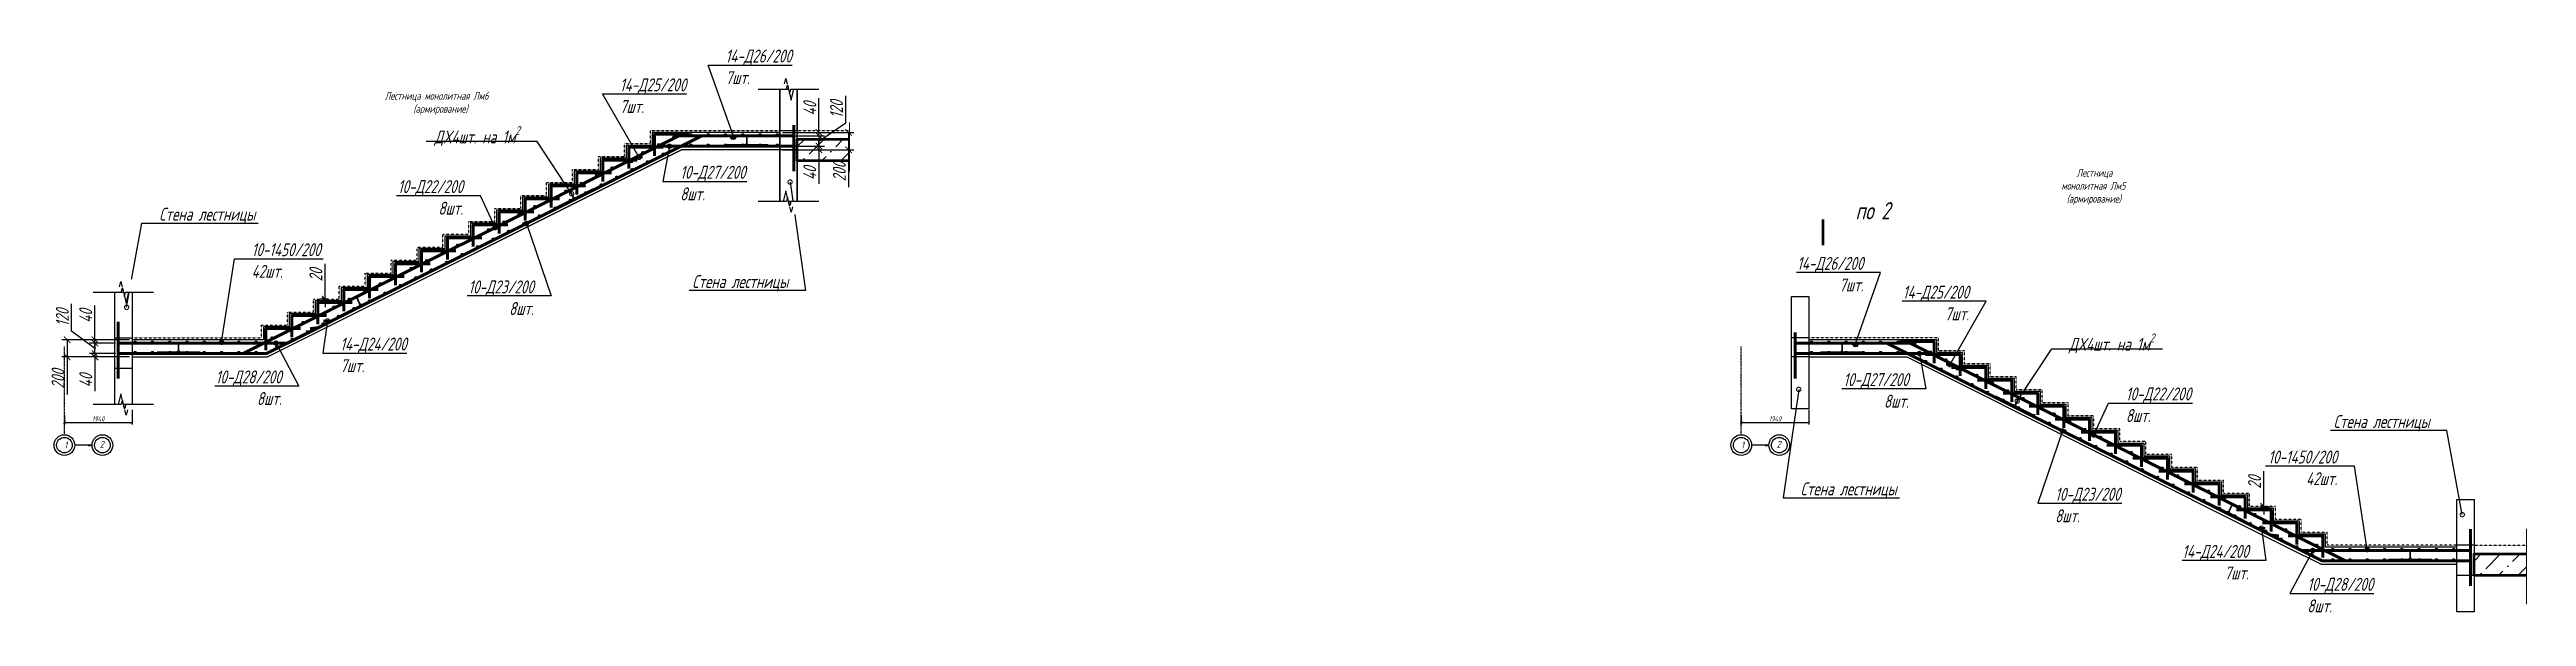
# Model space of a CAD drawing. Header units: millimetres. Extents: x 645 to 249636, y -127504 to 76561.
# Drawn here: x 170127 to 198801, y -30484 to -23922 of the extents above; entities that cross this region are included whole.
import ezdxf
from ezdxf import colors
from ezdxf.entities.mleader import LeaderData, LeaderLine
from ezdxf.enums import TextEntityAlignment as Align
from ezdxf.math import Vec2, Vec3

# ---------------------------------------------------------------- set-up
doc = ezdxf.new("R2010")
doc.units = ezdxf.units.MM
doc.linetypes.add('JIS_02_1.0', pattern=[2, 1, -1])
doc.linetypes.add('Штрихпунктирная', pattern=[11, 6, -2, 1, -2])
doc.layers.get('Defpoints').update_dxf_attribs({"color": 8})
for name, color, linetype, lineweight in [('монолит', 5, 'Continuous', 50), ('Обозначение', 94, 'Continuous', 25), ('Обозначения', 82, 'Continuous', 25), ('Обозначения @ 20', 82, 'Continuous', 25), ('Обозначения @ 50', 82, 'Continuous', 25), ('Основная', 7, 'Continuous', 60), ('размер', 202, 'Continuous', 15)]:
    doc.layers.add(name, color=color, linetype=linetype, lineweight=lineweight)
doc.layers.add('пол', color=7, linetype='JIS_02_1.0')
doc.styles.get("Standard").update_dxf_attribs({"font": 'simplex.shx', "width": 0.7, "oblique": 15, "height": 3})
doc.dimstyles.new('Default', dxfattribs={"dimtxt": 3, "dimasz": 1.5, "dimexe": 1.25, "dimexo": 0.625, "dimtad": 1, "dimdec": 0, "dimtxsty": 'Standard', "dimblk": 'ARCHTICK', "dimcen": 2.5, "dimadec": 0, "dimazin": 0, "dimtfac": 1, "dimtdec": 0, "dimtmove": 0, "dimatfit": 3, "dimfxl": 1, "dimarcsym": 0})

msp = doc.modelspace()

# ---------------------------------------------------------------- texts
at = {"layer": 'Обозначение', "oblique": 15, "width": 0.7}
msp.add_text('по 2', height=200, dxfattribs=at).set_placement((191431.188, -25887.987), align=Align.RIGHT)
at = {"layer": 'Обозначение', "attachment_point": 1}
for s, width, insert, char_height in [('\\pi382.14;Лестница монолитная Лм6\\P\\pi712.93671;(армирование)', 2131.95037, (173625.465, -24413.174), 90), ('\\pi270.29287;Лестница \\P\\pi95.27363;монолитная Лм5\\P\\pi156.29287;(армирование)', 1018.66269, (193322.135, -25303.775), 90), ('1', 270.73167, (170296.219, -28460.572), 80), ('2', 270.73167, (170707.253, -28451.852), 80), ('1', 270.73167, (189708.226, -28460.572), 80), ('2', 270.73167, (190119.26, -28451.852), 80)]:
    msp.add_mtext_dynamic_manual_height_columns(s, width=width, gutter_width=300, heights=[0], dxfattribs=dict(at, insert=insert, char_height=char_height))

# ---------------------------------------------------------------- blocks, each defined once
blk = doc.blocks.new('_DotSmall')
at = {"color": 0, "linetype": 'ByBlock', "const_width": 0.5}
blk.add_lwpolyline([(-0.0625, 0, 1), (0.0625, 0, 1)], format="xyb", close=True, dxfattribs=at)
blk = doc.blocks.new('_ArchTick')
at = {"color": 0, "linetype": 'ByBlock', "const_width": 0.15}
blk.add_lwpolyline([(-0.5, -0.5), (0.5, 0.5)], dxfattribs=at)
blk = doc.blocks.new('*D245')
at = {"layer": 'Defpoints', "color": 0, "transparency": 16777216}
for p in [(195695, -29211), (195695, -29231), (195760, -29211)]:
    blk.add_point(p, dxfattribs=at)
at = {"layer": 'Обозначение', "color": 0, "lineweight": -2, "transparency": 16777216}
for p, q in [((195760, -29211), (195760, -28801)), ((195726, -29211), (195822, -29211)), ((195726, -29231), (195822, -29231)), ((195760, -29231), (195760, -29211)), ((195760, -29231), (195760, -29306))]:
    blk.add_line(p, q, dxfattribs=at)
at = {"layer": 'Обозначение', "color": 0, "lineweight": -2, "transparency": 16777216, "xscale": 75, "yscale": 75, "zscale": 75}
for p, rotation in [((195760, -29211), 270), ((195760, -29231), 90)]:
    blk.add_blockref('_ArchTick', p, dxfattribs=dict(at, rotation=rotation))
at = {"layer": 'Обозначение', "color": 0, "transparency": 16777216, "insert": (195653, -28931), "char_height": 150, "attachment_point": 5, "rotation": 90}
blk.add_mtext('20', dxfattribs=at)
blk = doc.blocks.new('*U241')
at = {"layer": 'Основная'}
blk.add_circle((30, 10), 5, dxfattribs=at)
blk = doc.blocks.new('*U242')
at = {"layer": 'Основная', "color": 0, "linetype": 'ByBlock', "lineweight": -2, "transparency": 16777216}
for p in [(190494, -27321), (190694, -27321), (190894, -27321), (191094, -27321), (191294, -27321), (191494, -27321), (196528, -29721), (196728, -29721), (196928, -29721), (197128, -29721), (197328, -29721), (197528, -29721), (197728, -29721), (197928, -29721)]:
    blk.add_blockref('*U241', p, dxfattribs=at)
at = {"layer": 'Основная', "color": 0, "linetype": 'ByBlock', "lineweight": -2, "transparency": 16777216, "rotation": 333.434948822922}
for p in [(191691, -27334), (191870, -27423), (192049, -27513), (192228, -27602), (192407, -27692), (192585, -27781), (192764, -27871), (192943, -27960), (193122, -28049), (193301, -28139), (193480, -28228), (193659, -28318), (193838, -28407), (194017, -28497), (194195, -28586), (194374, -28676), (194553, -28765), (194732, -28854), (194911, -28944), (195090, -29033), (195269, -29123), (195448, -29212), (195627, -29302), (195805, -29391), (195984, -29480), (196163, -29570), (196342, -29659)]:
    blk.add_blockref('*U241', p, dxfattribs=at)
blk = doc.blocks.new('*U243')
at = {"layer": 'Основная'}
blk.add_circle((30, 10), 5, dxfattribs=at)
blk = doc.blocks.new('*U244')
at = {"layer": 'Основная', "color": 0, "linetype": 'ByBlock', "lineweight": -2, "transparency": 16777216}
for p in [(190494, -27441), (190694, -27441), (190894, -27441), (191094, -27441), (191294, -27441), (191494, -27441), (196528, -29841), (196728, -29841), (196928, -29841), (197128, -29841), (197328, -29841), (197528, -29841), (197728, -29841), (197928, -29841)]:
    blk.add_blockref('*U243', p, dxfattribs=at)
at = {"layer": 'Основная', "color": 0, "linetype": 'ByBlock', "lineweight": -2, "transparency": 16777216, "rotation": 333.434948822922}
for p in [(191637, -27441), (191816, -27531), (191995, -27620), (192174, -27710), (192353, -27799), (192532, -27888), (192711, -27978), (192890, -28067), (193068, -28157), (193247, -28246), (193426, -28336), (193605, -28425), (193784, -28515), (193963, -28604), (194142, -28693), (194321, -28783), (194500, -28872), (194678, -28962), (194857, -29051), (195036, -29141), (195215, -29230), (195394, -29319), (195573, -29409), (195752, -29498), (195931, -29588), (196110, -29677), (196288, -29767)]:
    blk.add_blockref('*U243', p, dxfattribs=at)
blk = doc.blocks.new('*D246')
at = {"layer": 'Defpoints', "color": 0, "transparency": 16777216}
for p in [(170653, -27281), (170922, -27321), (171082, -27281)]:
    blk.add_point(p, dxfattribs=at)
at = {"layer": 'Обозначение', "color": 0, "lineweight": -2, "transparency": 16777216}
for p, q in [((170653, -27281), (170653, -26884)), ((171051, -27281), (170590, -27281)), ((170891, -27321), (170590, -27321)), ((170653, -27321), (170653, -27281)), ((170653, -27321), (170653, -27396))]:
    blk.add_line(p, q, dxfattribs=at)
at = {"layer": 'Обозначение', "color": 0, "lineweight": -2, "transparency": 16777216, "xscale": 75, "yscale": 75, "zscale": 75}
for p, rotation in [((170653, -27281), 270), ((170653, -27321), 90)]:
    blk.add_blockref('_ArchTick', p, dxfattribs=dict(at, rotation=rotation))
at = {"layer": 'Обозначение', "color": 0, "transparency": 16777216, "insert": (170546, -27007), "char_height": 150, "attachment_point": 5, "rotation": 90}
blk.add_mtext('40', dxfattribs=at)
blk = doc.blocks.new('*D247')
at = {"layer": 'Defpoints', "color": 0, "transparency": 16777216}
for p in [(170331, -27481), (171082, -27281), (171082, -27481)]:
    blk.add_point(p, dxfattribs=at)
at = {"layer": 'Обозначение', "color": 0, "lineweight": -2, "transparency": 16777216}
for p, q in [((171051, -27281), (170269, -27281)), ((171051, -27481), (170269, -27481)), ((170331, -27281), (170331, -27481)), ((170331, -27481), (170331, -27916))]:
    blk.add_line(p, q, dxfattribs=at)
at = {"layer": 'Обозначение', "color": 0, "lineweight": -2, "transparency": 16777216, "xscale": 75, "yscale": 75, "zscale": 75}
for p, rotation in [((170331, -27281), 90), ((170331, -27481), 270)]:
    blk.add_blockref('_ArchTick', p, dxfattribs=dict(at, rotation=rotation))
at = {"layer": 'Обозначение', "color": 0, "transparency": 16777216, "insert": (170225, -27736), "char_height": 150, "attachment_point": 5, "rotation": 90}
blk.add_mtext('200', dxfattribs=at)
blk = doc.blocks.new('*D248')
at = {"layer": 'Defpoints', "color": 0, "transparency": 16777216}
for p in [(170653, -27481), (170882, -27481), (170922, -27441)]:
    blk.add_point(p, dxfattribs=at)
at = {"layer": 'Обозначение', "color": 0, "lineweight": -2, "transparency": 16777216}
for p, q in [((170891, -27441), (170590, -27441)), ((170851, -27481), (170590, -27481)), ((170653, -27441), (170653, -27366)), ((170653, -27441), (170653, -27481)), ((170653, -27481), (170653, -27877))]:
    blk.add_line(p, q, dxfattribs=at)
at = {"layer": 'Обозначение', "color": 0, "lineweight": -2, "transparency": 16777216, "xscale": 75, "yscale": 75, "zscale": 75}
for p, rotation in [((170653, -27441), 270), ((170653, -27481), 90)]:
    blk.add_blockref('_ArchTick', p, dxfattribs=dict(at, rotation=rotation))
at = {"layer": 'Обозначение', "color": 0, "transparency": 16777216, "insert": (170546, -27754), "char_height": 150, "attachment_point": 5, "rotation": 90}
blk.add_mtext('40', dxfattribs=at)
blk = doc.blocks.new('*D249')
at = {"layer": 'Defpoints', "color": 0, "transparency": 16777216}
for p in [(170653, -27321), (170922, -27321), (170922, -27441)]:
    blk.add_point(p, dxfattribs=at)
at = {"layer": 'Обозначение', "color": 0, "lineweight": -2, "transparency": 16777216}
for p, q in [((170381, -27182), (170381, -26867)), ((170653, -27381), (170381, -27182)), ((170891, -27321), (170590, -27321)), ((170891, -27441), (170590, -27441)), ((170653, -27441), (170653, -27321))]:
    blk.add_line(p, q, dxfattribs=at)
at = {"layer": 'Обозначение', "color": 0, "lineweight": -2, "transparency": 16777216, "xscale": 75, "yscale": 75, "zscale": 75}
for p, rotation in [((170653, -27321), 90), ((170653, -27441), 270)]:
    blk.add_blockref('_ArchTick', p, dxfattribs=dict(at, rotation=rotation))
at = {"layer": 'Обозначение', "color": 0, "transparency": 16777216, "insert": (170275, -27025), "char_height": 150, "attachment_point": 5, "rotation": 90}
blk.add_mtext('120', dxfattribs=at)
blk = doc.blocks.new('*D263')
at = {"layer": 'Defpoints', "color": 0, "transparency": 16777216}
for p in [(178582, -24881), (178582, -24921), (179034, -24881)]:
    blk.add_point(p, dxfattribs=at)
at = {"layer": 'Обозначение', "color": 0, "lineweight": -2, "transparency": 16777216}
for p, q in [((179034, -24881), (179034, -24484)), ((178613, -24881), (179097, -24881)), ((178613, -24921), (179097, -24921)), ((179034, -24921), (179034, -24881)), ((179034, -24921), (179034, -24996))]:
    blk.add_line(p, q, dxfattribs=at)
at = {"layer": 'Обозначение', "color": 0, "lineweight": -2, "transparency": 16777216, "xscale": 75, "yscale": 75, "zscale": 75}
for p, rotation in [((179034, -24881), 270), ((179034, -24921), 90)]:
    blk.add_blockref('_ArchTick', p, dxfattribs=dict(at, rotation=rotation))
at = {"layer": 'Обозначение', "color": 0, "transparency": 16777216, "insert": (178928, -24607), "char_height": 150, "attachment_point": 5, "rotation": 90}
blk.add_mtext('40', dxfattribs=at)
blk = doc.blocks.new('*D264')
at = {"layer": 'Defpoints', "color": 0, "transparency": 16777216}
for p in [(178582, -25041), (178582, -25081), (179034, -25081)]:
    blk.add_point(p, dxfattribs=at)
at = {"layer": 'Обозначение', "color": 0, "lineweight": -2, "transparency": 16777216}
for p, q in [((178613, -25041), (179097, -25041)), ((178613, -25081), (179097, -25081)), ((179034, -25041), (179034, -24966)), ((179034, -25041), (179034, -25081)), ((179034, -25081), (179034, -25477))]:
    blk.add_line(p, q, dxfattribs=at)
at = {"layer": 'Обозначение', "color": 0, "lineweight": -2, "transparency": 16777216, "xscale": 75, "yscale": 75, "zscale": 75}
for p, rotation in [((179034, -25041), 270), ((179034, -25081), 90)]:
    blk.add_blockref('_ArchTick', p, dxfattribs=dict(at, rotation=rotation))
at = {"layer": 'Обозначение', "color": 0, "transparency": 16777216, "insert": (178928, -25354), "char_height": 150, "attachment_point": 5, "rotation": 90}
blk.add_mtext('40', dxfattribs=at)
blk = doc.blocks.new('*D265')
at = {"layer": 'Defpoints', "color": 0, "transparency": 16777216}
for p in [(178582, -24921), (178582, -25041), (179034, -25041)]:
    blk.add_point(p, dxfattribs=at)
at = {"layer": 'Обозначение', "color": 0, "lineweight": -2, "transparency": 16777216}
for p, q in [((179344, -24771), (179344, -24456)), ((178613, -24921), (179097, -24921)), ((179034, -24981), (179344, -24771)), ((179034, -24921), (179034, -25041)), ((178613, -25041), (179097, -25041))]:
    blk.add_line(p, q, dxfattribs=at)
at = {"layer": 'Обозначение', "color": 0, "lineweight": -2, "transparency": 16777216, "xscale": 75, "yscale": 75, "zscale": 75}
for p, rotation in [((179034, -24921), 90), ((179034, -25041), 270)]:
    blk.add_blockref('_ArchTick', p, dxfattribs=dict(at, rotation=rotation))
at = {"layer": 'Обозначение', "color": 0, "transparency": 16777216, "insert": (179237, -24614), "char_height": 150, "attachment_point": 5, "rotation": 90}
blk.add_mtext('120', dxfattribs=at)
blk = doc.blocks.new('*D266')
at = {"layer": 'Defpoints', "color": 0, "transparency": 16777216}
for p in [(178582, -24881), (178582, -25081), (179377, -25081)]:
    blk.add_point(p, dxfattribs=at)
at = {"layer": 'Обозначение', "color": 0, "lineweight": -2, "transparency": 16777216}
for p, q in [((178613, -24881), (179439, -24881)), ((179377, -24881), (179377, -25081)), ((178613, -25081), (179439, -25081)), ((179377, -25081), (179377, -25516))]:
    blk.add_line(p, q, dxfattribs=at)
at = {"layer": 'Обозначение', "color": 0, "lineweight": -2, "transparency": 16777216, "xscale": 75, "yscale": 75, "zscale": 75}
for p, rotation in [((179377, -24881), 90), ((179377, -25081), 270)]:
    blk.add_blockref('_ArchTick', p, dxfattribs=dict(at, rotation=rotation))
at = {"layer": 'Обозначение', "color": 0, "transparency": 16777216, "insert": (179270, -25336), "char_height": 150, "attachment_point": 5, "rotation": 90}
blk.add_mtext('200', dxfattribs=at)
blk = doc.blocks.new('*D267')
at = {"layer": 'Defpoints', "color": 0, "transparency": 16777216}
for p in [(173317, -26811), (173381, -26811), (173381, -26831)]:
    blk.add_point(p, dxfattribs=at)
at = {"layer": 'Обозначение', "color": 0, "lineweight": -2, "transparency": 16777216}
for p, q in [((173317, -26811), (173317, -26401)), ((173350, -26811), (173254, -26811)), ((173350, -26831), (173254, -26831)), ((173317, -26831), (173317, -26811)), ((173317, -26831), (173317, -26906))]:
    blk.add_line(p, q, dxfattribs=at)
at = {"layer": 'Обозначение', "color": 0, "lineweight": -2, "transparency": 16777216, "xscale": 75, "yscale": 75, "zscale": 75}
for p, rotation in [((173317, -26811), 270), ((173317, -26831), 90)]:
    blk.add_blockref('_ArchTick', p, dxfattribs=dict(at, rotation=rotation))
at = {"layer": 'Обозначение', "color": 0, "transparency": 16777216, "insert": (173210, -26531), "char_height": 150, "attachment_point": 5, "rotation": 90}
blk.add_mtext('20', dxfattribs=at)
blk = doc.blocks.new('*U259')
at = {"layer": 'Основная'}
blk.add_circle((30, 10), 5, dxfattribs=at)
blk = doc.blocks.new('*U260')
at = {"layer": 'Основная', "color": 0, "linetype": 'ByBlock', "lineweight": -2, "transparency": 16777216}
for p in [(190494, -19521), (190694, -19521), (190894, -19521), (191094, -19521), (191294, -19521), (191494, -19521), (196528, -21921), (196728, -21921), (196928, -21921), (197128, -21921), (197328, -21921), (197528, -21921), (197728, -21921), (197928, -21921)]:
    blk.add_blockref('*U259', p, dxfattribs=at)
at = {"layer": 'Основная', "color": 0, "linetype": 'ByBlock', "lineweight": -2, "transparency": 16777216, "rotation": 333.434948822922}
for p in [(191691, -19534), (191870, -19623), (192049, -19713), (192228, -19802), (192407, -19892), (192585, -19981), (192764, -20071), (192943, -20160), (193122, -20249), (193301, -20339), (193480, -20428), (193659, -20518), (193838, -20607), (194017, -20697), (194195, -20786), (194374, -20876), (194553, -20965), (194732, -21054), (194911, -21144), (195090, -21233), (195269, -21323), (195448, -21412), (195627, -21502), (195805, -21591), (195984, -21680), (196163, -21770), (196342, -21859)]:
    blk.add_blockref('*U259', p, dxfattribs=at)
blk = doc.blocks.new('*U261')
at = {"layer": 'Основная'}
blk.add_circle((30, 10), 5, dxfattribs=at)
blk = doc.blocks.new('*U262')
at = {"layer": 'Основная', "color": 0, "linetype": 'ByBlock', "lineweight": -2, "transparency": 16777216}
for p in [(190494, -19641), (190694, -19641), (190894, -19641), (191094, -19641), (191294, -19641), (191494, -19641), (196528, -22041), (196728, -22041), (196928, -22041), (197128, -22041), (197328, -22041), (197528, -22041), (197728, -22041), (197928, -22041)]:
    blk.add_blockref('*U261', p, dxfattribs=at)
at = {"layer": 'Основная', "color": 0, "linetype": 'ByBlock', "lineweight": -2, "transparency": 16777216, "rotation": 333.434948822922}
for p in [(191637, -19641), (191816, -19731), (191995, -19820), (192174, -19910), (192353, -19999), (192532, -20088), (192711, -20178), (192890, -20267), (193068, -20357), (193247, -20446), (193426, -20536), (193605, -20625), (193784, -20715), (193963, -20804), (194142, -20893), (194321, -20983), (194500, -21072), (194678, -21162), (194857, -21251), (195036, -21341), (195215, -21430), (195394, -21519), (195573, -21609), (195752, -21698), (195931, -21788), (196110, -21877), (196288, -21967)]:
    blk.add_blockref('*U261', p, dxfattribs=at)
blk = doc.blocks.new('*U345')
at = {"color": 0, "linetype": 'ByBlock', "lineweight": -2}
blk.add_wipeout([(0, -5), (-3, -5), (-3, -1.25), (0, -1.25)], dxfattribs=at)
blk.add_wipeout([(0, 5), (-3, 5), (-3, 1.25), (0, 1.25)], dxfattribs=at)
blk.add_wipeout([(-3, -1.25), (0, -1.25), (-2.5, -0.62), (2.5, 0.62), (0, 1.25), (-3, 1.25)], dxfattribs=at)
at = {"color": 0, "linetype": 'ByBlock', "lineweight": -2, "ltscale": 100}
for points in [[(0, 1.25), (0, 5), (0, 7)], [(0, -1.25), (-2.5, -0.62), (2.5, 0.62), (0, 1.25)], [(0, -7), (0, -5), (0, -1.25)]]:
    blk.add_lwpolyline(points, dxfattribs=at)
blk = doc.blocks.new('*U1186')
at = {"layer": 'Обозначения @ 50', "ltscale": 100, "xscale": 50.00000000000002, "yscale": 50.00000000000002, "zscale": 50.00000000000002, "rotation": 270.0000000000001}
blk.add_blockref('*U345', (170982, -26731), dxfattribs=at)
at = {"layer": 'Обозначения @ 20', "ltscale": 100, "xscale": 20.00000000000001, "yscale": 20.00000000000001, "zscale": 20.00000000000001, "rotation": 270.0000000000001}
blk.add_blockref('*U345', (170982, -26731), dxfattribs=at)
blk = doc.blocks.new('*U347')
at = {"color": 0, "linetype": 'ByBlock', "lineweight": -2}
blk.add_wipeout([(0, -5), (-3, -5), (-3, -1.25), (0, -1.25)], dxfattribs=at)
blk.add_wipeout([(0, 5), (-3, 5), (-3, 1.25), (0, 1.25)], dxfattribs=at)
blk.add_wipeout([(-3, -1.25), (0, -1.25), (-2.5, -0.62), (2.5, 0.62), (0, 1.25), (-3, 1.25)], dxfattribs=at)
at = {"color": 0, "linetype": 'ByBlock', "lineweight": -2, "ltscale": 100}
for points in [[(0, 1.25), (0, 5), (0, 7)], [(0, -1.25), (-2.5, -0.62), (2.5, 0.62), (0, 1.25)], [(0, -7), (0, -5), (0, -1.25)]]:
    blk.add_lwpolyline(points, dxfattribs=at)
blk = doc.blocks.new('*U1187')
at = {"layer": 'Обозначения @ 50', "ltscale": 100, "xscale": 50.00000000000002, "yscale": 50.00000000000002, "zscale": 50.00000000000002, "rotation": 90.00000000000007}
blk.add_blockref('*U347', (170982, -28031), dxfattribs=at)
at = {"layer": 'Обозначения @ 20', "ltscale": 100, "xscale": 20.00000000000001, "yscale": 20.00000000000001, "zscale": 20.00000000000001, "rotation": 90.00000000000007}
blk.add_blockref('*U347', (170982, -28031), dxfattribs=at)
blk = doc.blocks.new('*U1188')
at = {"layer": 'Обозначения @ 50', "ltscale": 100, "xscale": 50.00000000000002, "yscale": 50.00000000000002, "zscale": 50.00000000000002, "rotation": 270.0000000000001}
blk.add_blockref('*U345', (178682, -24381), dxfattribs=at)
at = {"layer": 'Обозначения @ 20', "ltscale": 100, "xscale": 20.00000000000001, "yscale": 20.00000000000001, "zscale": 20.00000000000001, "rotation": 270.0000000000001}
blk.add_blockref('*U345', (178682, -24381), dxfattribs=at)
blk = doc.blocks.new('*U1189')
at = {"layer": 'Обозначения @ 50', "ltscale": 100, "xscale": 50.00000000000002, "yscale": 50.00000000000002, "zscale": 50.00000000000002, "rotation": 90.00000000000007}
blk.add_blockref('*U347', (178682, -25681), dxfattribs=at)
at = {"layer": 'Обозначения @ 20', "ltscale": 100, "xscale": 20.00000000000001, "yscale": 20.00000000000001, "zscale": 20.00000000000001, "rotation": 90.00000000000007}
blk.add_blockref('*U347', (178682, -25681), dxfattribs=at)
blk = doc.blocks.new('_Open')
at = {"color": 0, "linetype": 'ByBlock', "lineweight": -2}
for p, q in [((-1, 0.17), (0, 0)), ((-1, -0.17), (0, 0)), ((0, 0), (-1, 0))]:
    blk.add_line(p, q, dxfattribs=at)
blk = doc.blocks.new('*D1074')
at = {"layer": 'Defpoints', "color": 0, "transparency": 16777216}
for p in [(171082, -28081), (170299, -28143), (171082, -28239)]:
    blk.add_point(p, dxfattribs=at)
at = {"layer": 'Обозначение', "color": 0, "lineweight": -2, "transparency": 16777216}
for p, q in [((171082, -28093), (171082, -28264)), ((170299, -28155), (170299, -28264)), ((170299, -28239), (171082, -28239))]:
    blk.add_line(p, q, dxfattribs=at)
at = {"layer": 'Обозначение', "color": 0, "lineweight": -2, "transparency": 16777216, "xscale": 30, "yscale": 30, "zscale": 30, "rotation": 180}
blk.add_blockref('_ArchTick', (170299, -28239), dxfattribs=at)
at = {"layer": 'Обозначение', "color": 0, "lineweight": -2, "transparency": 16777216, "xscale": 30, "yscale": 30, "zscale": 30}
blk.add_blockref('_ArchTick', (171082, -28239), dxfattribs=at)
at = {"layer": 'Обозначение', "color": 0, "transparency": 16777216, "insert": (170690, -28197), "char_height": 60, "attachment_point": 5}
blk.add_mtext('1940', dxfattribs=at)
blk = doc.blocks.new('*D1079')
at = {"layer": 'Defpoints', "color": 0, "transparency": 16777216}
for p in [(190494, -28081), (189711, -28143), (190494, -28239)]:
    blk.add_point(p, dxfattribs=at)
at = {"layer": 'Обозначение', "color": 0, "lineweight": -2, "transparency": 16777216}
for p, q in [((190494, -28093), (190494, -28264)), ((189711, -28155), (189711, -28264)), ((189711, -28239), (190494, -28239))]:
    blk.add_line(p, q, dxfattribs=at)
at = {"layer": 'Обозначение', "color": 0, "lineweight": -2, "transparency": 16777216, "xscale": 30, "yscale": 30, "zscale": 30, "rotation": 180}
blk.add_blockref('_ArchTick', (189711, -28239), dxfattribs=at)
at = {"layer": 'Обозначение', "color": 0, "lineweight": -2, "transparency": 16777216, "xscale": 30, "yscale": 30, "zscale": 30}
blk.add_blockref('_ArchTick', (190494, -28239), dxfattribs=at)
at = {"layer": 'Обозначение', "color": 0, "transparency": 16777216, "insert": (190102, -28197), "char_height": 60, "attachment_point": 5}
blk.add_mtext('1940', dxfattribs=at)

# ---------------------------------------------------------------- dimensions: what is measured, and where the dimension line sits
at = {"layer": 'Обозначение'}
dim = msp.add_linear_dim(base=(179034.459, -25040.783), p1=(178582.109, -24920.783), p2=(178582.109, -25040.783), angle=90, dimstyle='Default', override={"dimtmove": 1}, dxfattribs=at)
dim.commit()
dim.dimension.update_dxf_attribs({"geometry": '*D265', "text_midpoint": (179343.686, -24740.189), "dimtype": 160})
for base, p1, p2, picture, middle in [((179034.459, -24880.783), (178582.109, -24920.783), (178582.109, -24880.783), '*D263', (178928.209, -24607.464)), ((179376.594, -25080.783), (178582.109, -24880.783), (178582.109, -25080.783), '*D266', (179270.344, -25335.801)), ((179034.459, -25080.783), (178582.109, -25040.783), (178582.109, -25080.783), '*D264', (178928.209, -25354.103)), ((173316.713, -26810.852), (173381.116, -26830.783), (173381.116, -26810.852), '*D267', (173210.463, -26530.834)), ((170652.614, -27280.783), (170922.113, -27320.783), (171082.113, -27280.783), '*D246', (170546.364, -27007.464)), ((170331.472, -27480.783), (171082.113, -27280.783), (171082.113, -27480.783), '*D247', (170225.222, -27735.801)), ((170652.614, -27480.783), (170922.113, -27440.783), (170882.113, -27480.783), '*D248', (170546.364, -27754.103)), ((195759.515, -29210.852), (195695.113, -29230.783), (195695.113, -29210.852), '*D245', (195653.265, -28930.834))]:
    dim = msp.add_linear_dim(base=base, p1=p1, p2=p2, angle=90, dimstyle='Default', dxfattribs=at)
    dim.commit()
    dim.dimension.update_dxf_attribs({"geometry": picture, "text_midpoint": middle})
dim = msp.add_linear_dim(base=(170652.614, -27320.783), p1=(170922.113, -27440.783), p2=(170922.113, -27320.783), angle=90, dimstyle='Default', dxfattribs=at)
dim.commit()
dim.dimension.update_dxf_attribs({"geometry": '*D249', "text_midpoint": (170381.173, -27151.028), "dimtype": 160})
dim = msp.add_linear_dim(base=(190494.12, -28239.449), p1=(189710.779, -28142.528), p2=(190494.12, -28080.783), text='1940', dimstyle='Default', dxfattribs=at)
dim.commit()
dim.dimension.update_dxf_attribs({"geometry": '*D1079', "text_midpoint": (190102.45, -28196.949)})

# ---------------------------------------------------------------- hatches: boundary and pattern name
h = msp.add_hatch()
h.set_pattern_fill('ANSI36', color=256, scale=50)
h.set_pattern_definition([(45, (-76665805.89, 51476861.35), (84.18990114, 308.69630416), [396.875, -79.375, 0, -79.375])])
h.paths.add_polyline_path([(179388.9, -25211.055), (179388.9, -24961.055), (178782.039, -24961.055), (178782.039, -25211.055)])
h = msp.add_hatch()
h.set_pattern_fill('ANSI36', color=256, scale=50)
h.set_pattern_definition([(45, (-76646393.88, 51472061.35), (84.18990114, 308.69630416), [396.875, -79.375, 0, -79.375])])
h.paths.add_polyline_path([(198800.907, -30011.055), (198800.907, -29761.055), (198194.116, -29761.055), (198194.116, -30011.055)])

# ---------------------------------------------------------------- linework, layer by layer
at = {"layer": 'Defpoints'}
for points in [[(171082.113, -27320.783), (172611.365, -27320.783), (177411.365, -24920.783), (178582.109, -24920.783)], [(171082.113, -27440.783), (172639.693, -27440.783), (177439.693, -25040.783), (178582.109, -25040.783)], [(171082.113, -27480.783), (172649.136, -27480.783), (177449.136, -25080.783), (178582.109, -25080.783)], [(197994.116, -29720.783), (196464.864, -29720.783), (191664.864, -27320.783), (190494.12, -27320.783)], [(197994.116, -29840.783), (196436.536, -29840.783), (191636.536, -27440.783), (190494.12, -27440.783)]]:
    msp.add_lwpolyline(points, dxfattribs=at)
at = {"layer": 'монолит', "ltscale": 5}
for points in [[(179388.9, -25211.055), (178782.039, -25211.055), (178782.039, -25211.055), (178782.039, -24961.055), (179388.9, -24961.055)], [(198800.907, -30011.055), (198194.116, -30011.055), (198194.116, -30011.055), (198194.116, -29761.055), (198800.907, -29761.055)]]:
    msp.add_lwpolyline(points, dxfattribs=at)
at = {"layer": 'Обозначение'}
for p, q in [((178582.109, -24860.783), (178782.109, -24860.783)), ((170882.113, -27260.852), (171082.113, -27260.852)), ((190494.12, -27260.783), (190294.12, -27260.783)), ((198194.116, -29660.852), (197994.116, -29660.852))]:
    msp.add_line(p, q, dxfattribs=at)
at = {"layer": 'Обозначение', "linetype": 'Штрихпунктирная', "ltscale": 0.5}
for p, q in [((170298.772, -28381.017), (170298.772, -27361.26)), ((189710.779, -28381.017), (189710.779, -27361.26))]:
    msp.add_line(p, q, dxfattribs=at)
at = {"layer": 'Обозначение'}
for points in [[(178582.109, -24380.783), (178782.109, -24380.783), (178782.109, -25680.783), (178582.109, -25680.783)], [(178782.109, -24380.783), (178582.109, -24380.783), (178582.109, -25680.783), (178782.109, -25680.783)], [(170882.113, -26730.783), (171082.113, -26730.783), (171082.113, -28030.783), (170882.113, -28030.783)], [(190294.12, -26780.783), (190494.12, -26780.783), (190494.12, -28080.783), (190294.12, -28080.783)], [(197994.116, -29130.783), (198194.116, -29130.783), (198194.116, -30430.783), (197994.116, -30430.783)]]:
    msp.add_lwpolyline(points, close=True, dxfattribs=at)
at = {"layer": 'Обозначение', "color": 6}
msp.add_lwpolyline([(177101.231, -24880.783), (177101.231, -25030.783), (176801.231, -25030.783), (176801.231, -25180.783), (176501.231, -25180.783), (176501.231, -25330.783), (176201.97, -25330.783), (176201.97, -25480.783), (175901.97, -25480.783), (175901.97, -25630.783), (175601.97, -25630.783), (175601.97, -25780.783), (175301.97, -25780.783), (175301.97, -25930.783), (175001.97, -25930.783), (175001.97, -26080.783), (174701.97, -26080.783), (174701.97, -26230.783), (174401.97, -26230.783), (174401.97, -26380.783), (174101.97, -26380.783), (174101.97, -26530.783), (173801.97, -26530.783), (173801.97, -26680.783), (173501.97, -26680.783), (173501.97, -26830.783), (173201.97, -26830.783), (173201.97, -26980.783), (172901.97, -26980.783), (172901.97, -27130.783), (172601.97, -27130.783), (172601.97, -27280.783), (171082.113, -27280.783), (171082.113, -27480.783), (172649.184, -27480.783), (177448.443, -25080.783), (178582.109, -25080.782), (178582.109, -24880.783), (177101.231, -24880.783)], dxfattribs=at)
at = {"layer": 'Обозначение'}
for points in [[(178582.109, -25080.783), (178782.109, -25080.783)], [(190494.12, -27480.783), (190294.12, -27480.783)], [(170882.113, -27610.852), (171082.113, -27610.852)], [(198194.116, -30010.852), (197994.116, -30010.852)]]:
    msp.add_lwpolyline(points, dxfattribs=at)
msp.add_lwpolyline([(190657.855, -26187.987, 30, 30, 0), (190657.855, -25887.987, 30, 30, 0), (190657.855, -25987.987, 0, 40, 0), (190857.855, -25987.987, 0, 0, 0), (191157.855, -25987.987, 0, 0, 0)], format="xyseb", dxfattribs=at)
at = {"layer": 'Обозначение', "color": 140}
msp.add_lwpolyline([(196026.902, -29680.783), (196425.963, -29880.314), (197994.116, -29880.783), (197994.116, -29680.783), (196474.116, -29680.783), (196474.116, -29530.783), (196174.116, -29530.783), (196174.116, -29380.783), (195874.116, -29380.783), (195874.116, -29230.783), (195574.116, -29230.783), (195574.116, -29080.783), (195274.116, -29080.783), (195274.116, -28930.783), (194974.116, -28930.783), (194974.116, -28780.783), (194674.116, -28780.783), (194674.116, -28630.783), (194374.116, -28630.783), (194374.116, -28480.783), (194074.116, -28480.783), (194074.116, -28330.783), (193774.116, -28330.783), (193774.116, -28180.783), (193474.116, -28180.783), (193474.116, -28030.783), (193174.116, -28030.783), (193174.116, -27880.783), (192874.116, -27880.783), (192874.116, -27730.783), (192574.116, -27730.783), (192574.116, -27580.783), (192274.116, -27580.783), (192274.116, -27430.783), (191974.116, -27430.783), (191974.116, -27280.783), (190494.12, -27280.783), (190494.12, -27480.783), (191626.902, -27480.783)], close=True, dxfattribs=at)
at = {"layer": 'Обозначение'}
for centre, radius in [((170298.772, -28501.017), 120), ((170738.772, -28501.017), 120), ((189710.779, -28501.017), 120), ((190150.779, -28501.017), 120), ((170298.772, -28501.017), 90), ((170738.772, -28501.017), 90), ((189710.779, -28501.017), 90), ((190150.779, -28501.017), 90)]:
    msp.add_circle(centre, radius, dxfattribs=at)
at = {"layer": 'Основная', "color": 140}
for points in [[(170922.113, -27195.783), (170922.113, -27440.783), (171082.113, -27440.783), (172639.693, -27440.783), (177679.693, -24920.783), (178084.693, -24920.783)], [(198154.116, -29595.783), (198154.116, -29840.783), (197994.116, -29840.783), (196436.536, -29840.783), (191396.536, -27320.783), (190991.536, -27320.783)]]:
    msp.add_lwpolyline(points, dxfattribs=at)
at = {"layer": 'Основная', "color": 20}
for points in [[(178742.109, -25165.783), (178742.109, -24920.783), (178582.109, -24920.783), (177411.365, -24920.783), (172369.189, -27440.783), (171964.189, -27440.783)], [(190334.12, -27565.783), (190334.12, -27320.783), (190494.12, -27320.783), (191664.864, -27320.783), (196707.039, -29840.783), (197112.039, -29840.783)]]:
    msp.add_lwpolyline(points, dxfattribs=at)
at = {"layer": 'Основная', "color": 190}
for points in [[(172234.693, -27440.783), (172639.693, -27440.783), (177679.693, -24920.783), (178084.693, -24920.783), (178010.264, -24951.671)], [(196841.536, -29840.783), (196436.536, -29840.783), (191396.536, -27320.783), (190991.536, -27320.783), (191065.964, -27351.671)]]:
    msp.add_lwpolyline(points, dxfattribs=at)
at = {"layer": 'Основная'}
for points in [[(178742.109, -24795.783), (178742.109, -25040.783), (178582.109, -25040.783), (177171.261, -25040.783), (176808.987, -25221.842), (176879.668, -25219.81)], [(177531.231, -24900.783), (177131.231, -24900.783), (177131.231, -25150.783)], [(176931.231, -25200.783), (176531.231, -25200.783), (176531.231, -25450.783)], [(177231.231, -25050.783), (176831.231, -25050.783), (176831.231, -25300.783)], [(176331.97, -25500.783), (175931.97, -25500.783), (175931.97, -25750.783)], [(176631.97, -25350.783), (176231.97, -25350.783), (176231.97, -25600.783)], [(175731.97, -25800.783), (175331.97, -25800.783), (175331.97, -26050.783)], [(176031.97, -25650.783), (175631.97, -25650.783), (175631.97, -25900.783)], [(175431.97, -25950.783), (175031.97, -25950.783), (175031.97, -26200.783)], [(174831.97, -26250.783), (174431.97, -26250.783), (174431.97, -26500.783)], [(175131.97, -26100.783), (174731.97, -26100.783), (174731.97, -26350.783)], [(174231.97, -26550.783), (173831.97, -26550.783), (173831.97, -26800.783)], [(174531.97, -26400.783), (174131.97, -26400.783), (174131.97, -26650.783)], [(173631.97, -26850.783), (173231.97, -26850.783), (173231.97, -27100.783)], [(173931.97, -26700.783), (173531.97, -26700.783), (173531.97, -26950.783)], [(170922.113, -27075.783), (170922.113, -27320.783), (171082.113, -27320.783), (172879.693, -27320.783), (173241.936, -27139.662), (173143.692, -27152.178)], [(173031.97, -27150.783), (172631.97, -27150.783), (172631.97, -27400.783)], [(173331.97, -27000.783), (172931.97, -27000.783), (172931.97, -27250.783)], [(190334.12, -27195.783), (190334.12, -27440.783), (190494.12, -27440.783), (191904.967, -27440.783), (192267.242, -27621.842), (192196.561, -27619.81)], [(191544.116, -27300.783), (191944.116, -27300.783), (191944.116, -27550.783)], [(191844.116, -27450.783), (192244.116, -27450.783), (192244.116, -27700.783)], [(192144.116, -27600.783), (192544.116, -27600.783), (192544.116, -27850.783)], [(192444.116, -27750.783), (192844.116, -27750.783), (192844.116, -28000.783)], [(192744.116, -27900.783), (193144.116, -27900.783), (193144.116, -28150.783)], [(193044.116, -28050.783), (193444.116, -28050.783), (193444.116, -28300.783)], [(193344.116, -28200.783), (193744.116, -28200.783), (193744.116, -28450.783)], [(193644.116, -28350.783), (194044.116, -28350.783), (194044.116, -28600.783)], [(193944.116, -28500.783), (194344.116, -28500.783), (194344.116, -28750.783)], [(194244.116, -28650.783), (194644.116, -28650.783), (194644.116, -28900.783)], [(194544.116, -28800.783), (194944.116, -28800.783), (194944.116, -29050.783)], [(194844.116, -28950.783), (195244.116, -28950.783), (195244.116, -29200.783)], [(195144.116, -29100.783), (195544.116, -29100.783), (195544.116, -29350.783)], [(195444.116, -29250.783), (195844.116, -29250.783), (195844.116, -29500.783)], [(195744.116, -29400.783), (196144.116, -29400.783), (196144.116, -29650.783)], [(198154.116, -29475.783), (198154.116, -29720.783), (197994.116, -29720.783), (196196.536, -29720.783), (195834.293, -29539.662), (195932.536, -29552.178)], [(196044.116, -29550.783), (196444.116, -29550.783), (196444.116, -29800.783)]]:
    msp.add_lwpolyline(points, dxfattribs=at)
at = {"layer": 'Основная', "color": 230}
for points in [[(178742.109, -25330.783), (178742.109, -24920.783), (178582.109, -24920.783), (177411.365, -24920.783), (176901.497, -25175.607), (176992.812, -25164.887)], [(170922.113, -27730.783), (170922.113, -27320.783), (171082.113, -27320.783), (172879.693, -27320.783), (173389.516, -27065.871), (173299.033, -27060.5)], [(190334.12, -27730.783), (190334.12, -27320.783), (190494.12, -27320.783), (191664.864, -27320.783), (192174.731, -27575.607), (192083.416, -27564.887)], [(198154.116, -30130.783), (198154.116, -29720.783), (197994.116, -29720.783), (196196.536, -29720.783), (195686.712, -29465.871), (195777.195, -29460.5)]]:
    msp.add_lwpolyline(points, dxfattribs=at)
at = {"layer": 'Основная', "lineweight": 30}
for points in [[(178447.727, -25025.811), (178222.727, -25025.811, -0.414213562), (178197.727, -25000.811), (178197.727, -24925.811), (178197.727, -25000.811, -0.414213562), (178172.727, -25025.811), (177947.727, -25025.811)], [(176422.665, -25535.822), (176221.419, -25636.445, -0.414213562), (176187.878, -25625.264), (176154.337, -25558.182), (176187.878, -25625.264, -0.414213562), (176176.698, -25658.805), (175975.452, -25759.428)], [(173951.247, -26771.531), (173750, -26872.154, -0.414213562), (173716.459, -26860.974), (173682.918, -26793.892), (173716.459, -26860.974, -0.414213562), (173705.279, -26894.515), (173504.033, -26995.138)], [(171871.172, -27423.748), (171646.172, -27423.748, -0.414213562), (171621.172, -27398.748), (171621.172, -27323.748), (171621.172, -27398.748, -0.414213562), (171596.172, -27423.748), (171371.172, -27423.748)], [(190628.502, -27425.811), (190853.502, -27425.811, 0.414213562), (190878.502, -27400.811), (190878.502, -27325.811), (190878.502, -27400.811, 0.414213562), (190903.502, -27425.811), (191128.502, -27425.811)], [(192653.563, -27935.822), (192854.809, -28036.445, 0.414213562), (192888.35, -28025.264), (192921.891, -27958.182), (192888.35, -28025.264, 0.414213562), (192899.531, -28058.805), (193100.777, -28159.428)], [(195124.982, -29171.531), (195326.228, -29272.154, 0.414213562), (195359.769, -29260.974), (195393.31, -29193.892), (195359.769, -29260.974, 0.414213562), (195370.949, -29294.515), (195572.195, -29395.138)], [(197205.056, -29823.748), (197430.056, -29823.748, 0.414213562), (197455.056, -29798.748), (197455.056, -29723.748), (197455.056, -29798.748, 0.414213562), (197480.056, -29823.748), (197705.056, -29823.748)]]:
    msp.add_lwpolyline(points, format="xyb", dxfattribs=at)
at = {"layer": 'пол'}
msp.add_line((198194.116, -29661.055), (198800.907, -29661.055), dxfattribs=at)
for points in [[(171081.182, -27260.782), (172581.921, -27260.782), (172581.921, -27110.852), (172881.921, -27110.852), (172881.921, -26960.852), (173181.921, -26960.852), (173181.921, -26810.852), (173481.182, -26810.852), (173481.182, -26660.852), (173781.182, -26660.852), (173781.182, -26510.852), (174081.182, -26510.852), (174081.182, -26360.852), (174381.182, -26360.852), (174381.182, -26210.852), (174681.182, -26210.852), (174681.182, -26060.852), (174981.182, -26060.852), (174981.182, -25910.852), (175281.182, -25910.852), (175281.182, -25760.852), (175581.182, -25760.852), (175581.182, -25610.852), (175881.182, -25610.852), (175881.182, -25460.852), (176181.182, -25460.852), (176181.182, -25310.852), (176481.182, -25310.852), (176481.182, -25160.852), (176781.182, -25160.852), (176781.182, -25010.852), (177082.109, -25010.852), (177082.183, -24860.852), (178582.109, -24860.852)], [(178782.109, -24860.782), (179388.9, -24860.782)], [(197994.116, -29660.852), (196494.047, -29660.852), (196494.047, -29510.852), (196194.047, -29510.852), (196194.047, -29360.852), (195894.047, -29360.852), (195894.047, -29210.852), (195594.047, -29210.852), (195594.047, -29060.852), (195294.047, -29060.852), (195294.047, -28910.852), (194994.047, -28910.852), (194994.047, -28760.852), (194694.047, -28760.852), (194694.047, -28610.852), (194394.047, -28610.852), (194394.047, -28460.852), (194094.047, -28460.852), (194094.047, -28310.852), (193794.047, -28310.852), (193794.047, -28160.852), (193494.047, -28160.852), (193494.047, -28010.852), (193194.047, -28010.852), (193194.047, -27860.852), (192894.047, -27860.852), (192894.047, -27710.852), (192594.047, -27710.852), (192594.047, -27560.852), (192294.047, -27560.852), (192294.047, -27410.852), (192093.966, -27410.852), (191994.047, -27410.852), (191994.047, -27260.852), (190494.12, -27260.852)]]:
    msp.add_lwpolyline(points, dxfattribs=at)
at = {"layer": 'размер', "ltscale": 0.05}
for p, q in [((179388.9, -25333.78), (179388.9, -24767.21)), ((198800.907, -30341.285), (198800.907, -29468.542))]:
    msp.add_line(p, q, dxfattribs=at)

# ---------------------------------------------------------------- block references
at = {"layer": 'Основная', "xscale": -1}
for name in ['*U260', '*U262']:
    msp.add_blockref(name, (369076.228, -5400), dxfattribs=at)
at = {"layer": 'Основная'}
for name in ['*U242', '*U244']:
    msp.add_blockref(name, (0, 0), dxfattribs=at)

msp.set_redraw_order([(e.dxf.handle, doc.entitydb.next_handle()) for e in msp.query("TEXT MTEXT ATTDEF DIMENSION ARC_DIMENSION")])  # texts and dimensions are drawn at this point

# ---------------------------------------------------------------- leaders
at = {"layer": 'Обозначение'}
ml = msp.add_multileader_mtext('Standard', dxfattribs=at)
ml.set_content('14-Д26/200^J7шт.', color=256)
ml.set_leader_properties()
ml.set_arrow_properties(name='DOTSMALL')
ml.build(insert=Vec2(0, 0))
ml.multileader.update_dxf_attribs({"text_left_attachment_type": 6, "text_right_attachment_type": 6, "dogleg_length": 2, "arrow_head_size": 100, "scale": 50})
ctx = ml.context
ctx.base_point, ctx.scale, ctx.char_height, ctx.arrow_head_size, ctx.landing_gap_size, ctx.plane_origin = Vec3(177852.007, -24102.36), 50, 150, 100, 100, Vec3(179222.638, -25221.414)
ctx.left_attachment, ctx.right_attachment = 6, 6
notes = []
notes.append((ctx, [(1, (1, 1, 0), (177752.007, -24102.36), (1, 0), 100, [(0, [(178047.479, -24936.227)], 0, [])])]))
ctx.mtext.insert, ctx.mtext.flow_direction = Vec3(177952.007, -23922.36), 5
ml = msp.add_multileader_mtext('Standard', dxfattribs=at)
ml.set_content('14-Д25/200^J7шт.', color=256)
ml.set_leader_properties()
ml.set_arrow_properties(name='DOTSMALL')
ml.build(insert=Vec2(0, 0))
ml.multileader.update_dxf_attribs({"text_left_attachment_type": 6, "text_right_attachment_type": 6, "dogleg_length": 2, "arrow_head_size": 100, "scale": 50})
ctx = ml.context
ctx.base_point, ctx.scale, ctx.char_height, ctx.arrow_head_size, ctx.landing_gap_size, ctx.plane_origin = Vec3(176628.722, -24435.756), 50, 150, 100, 100, Vec3(176307.025, -25126.382)
ctx.left_attachment, ctx.right_attachment = 6, 6
notes.append((ctx, [(1, (1, 1, 0), (176528.722, -24435.756), (1, 0), 100, [(0, [(176950.986, -25169.797)], 0, [])])]))
ctx.mtext.insert, ctx.mtext.flow_direction = Vec3(176728.722, -24255.756), 5
ml = msp.add_multileader_mtext('Standard', dxfattribs=at)
ml.set_content('\\A1;ДX4шт. на 1м{\\H0.7x;\\S2^ ;}', color=256)
ml.set_leader_properties()
ml.set_arrow_properties(name='DOTSMALL')
ml.build(insert=Vec2(0, 0))
ml.multileader.update_dxf_attribs({"text_left_attachment_type": 6, "text_right_attachment_type": 6, "dogleg_length": 2, "arrow_head_size": 100, "scale": 50})
ctx = ml.context
ctx.base_point, ctx.scale, ctx.char_height, ctx.arrow_head_size, ctx.landing_gap_size, ctx.plane_origin = Vec3(174178.064, -24988.054), 50, 150, 100, 100, Vec3(176685.424, -25348.659)
ctx.left_attachment, ctx.right_attachment, ctx.text_align_type = 6, 6, 2
notes.append((ctx, [(0, (1, 1, 0), (175770.791, -24988.054), (-1, 0), 100, [(0, [(176171.108, -25591.723)], 0, [])])]))
ctx.mtext.insert, ctx.mtext.alignment, ctx.mtext.flow_direction = Vec3(175570.791, -24808.054), 3, 5
ml = msp.add_multileader_mtext('Standard', dxfattribs=at)
ml.set_content('10-Д27/200^J8шт.', color=256)
ml.set_leader_properties()
ml.set_arrow_properties(name='DOTSMALL')
ml.build(insert=Vec2(0, 0))
ml.multileader.update_dxf_attribs({"text_left_attachment_type": 6, "text_right_attachment_type": 6, "dogleg_length": 2, "arrow_head_size": 100, "scale": 50})
ctx = ml.context
ctx.base_point, ctx.scale, ctx.char_height, ctx.arrow_head_size, ctx.landing_gap_size, ctx.plane_origin = Vec3(177327.204, -25447.722), 50, 150, 100, 100, Vec3(177374.589, -24997.368)
ctx.left_attachment, ctx.right_attachment = 6, 6
notes.append((ctx, [(1, (1, 1, 0), (177227.204, -25447.722), (1, 0), 100, [(0, [(177303.388, -25040.783)], 0, [])])]))
ctx.mtext.insert, ctx.mtext.flow_direction = Vec3(177427.204, -25267.722), 5
ml = msp.add_multileader_mtext('Standard', dxfattribs=at)
ml.set_content('10-Д22/200^J8шт.', color=256)
ml.set_leader_properties()
ml.set_arrow_properties(name='DOTSMALL')
ml.build(insert=Vec2(0, 0))
ml.multileader.update_dxf_attribs({"text_left_attachment_type": 6, "text_right_attachment_type": 6, "dogleg_length": 2, "arrow_head_size": 100, "scale": 50})
ctx = ml.context
ctx.base_point, ctx.scale, ctx.char_height, ctx.arrow_head_size, ctx.landing_gap_size, ctx.plane_origin = Vec3(173801.368, -25613.547), 50, 150, 100, 100, Vec3(175295.516, -26067.161)
ctx.left_attachment, ctx.right_attachment, ctx.text_align_type = 6, 6, 2
notes.append((ctx, [(1, (1, 1, 0), (175113.905, -25613.547), (-1, 0), 100, [(0, [(175285.055, -25983.479)], 0, [])])]))
ctx.mtext.insert, ctx.mtext.alignment, ctx.mtext.flow_direction = Vec3(174913.905, -25433.547), 3, 5
ml = msp.add_multileader_mtext('Standard', dxfattribs=at)
ml.set_content('Стена лестницы', color=256)
ml.set_leader_properties()
ml.set_arrow_properties(name='DOTSMALL')
ml.build(insert=Vec2(0, 0))
ml.multileader.update_dxf_attribs({"text_left_attachment_type": 6, "text_right_attachment_type": 6, "dogleg_length": 2, "arrow_head_size": 100, "scale": 50})
ctx = ml.context
ctx.base_point, ctx.scale, ctx.char_height, ctx.arrow_head_size, ctx.landing_gap_size, ctx.plane_origin = Vec3(177191.566, -26712.711), 50, 150, 100, 100, Vec3(178700.713, -25372.385)
ctx.left_attachment, ctx.right_attachment, ctx.text_align_type = 6, 6, 2
notes.append((ctx, [(0, (1, 1, 0), (178878.791, -26712.711), (-1, 0), 100, [(0, [(178699.746, -25455.988)], 0, [])])]))
ctx.mtext.insert, ctx.mtext.alignment, ctx.mtext.flow_direction = Vec3(178678.791, -26532.711), 3, 5
ml = msp.add_multileader_mtext('Standard', dxfattribs=at)
ml.set_content('Стена лестницы', color=256)
ml.set_leader_properties()
ml.set_arrow_properties(name='DOTSMALL')
ml.build(insert=Vec2(0, 0))
ml.multileader.update_dxf_attribs({"text_left_attachment_type": 6, "text_right_attachment_type": 6, "dogleg_length": 2, "arrow_head_size": 100, "scale": 50})
ctx = ml.context
ctx.base_point, ctx.scale, ctx.char_height, ctx.arrow_head_size, ctx.landing_gap_size, ctx.plane_origin = Vec3(171296.127, -25932.55), 50, 150, 100, 100, Vec3(170972.686, -26809.798)
ctx.left_attachment, ctx.right_attachment = 6, 6
notes.append((ctx, [(0, (1, 1, 0), (171196.127, -25932.55), (1, 0), 100, [(0, [(171018.688, -26905.545)], 0, [])])]))
ctx.mtext.insert, ctx.mtext.flow_direction = Vec3(171396.127, -25752.55), 5
ml = msp.add_multileader_mtext('Standard', dxfattribs=at)
ml.set_content('10-Д23/200^J8шт.', color=256)
ml.set_leader_properties()
ml.set_arrow_properties(name='DOTSMALL')
ml.build(insert=Vec2(0, 0))
ml.multileader.update_dxf_attribs({"text_left_attachment_type": 6, "text_right_attachment_type": 6, "dogleg_length": 2, "arrow_head_size": 100, "scale": 50})
ctx = ml.context
ctx.base_point, ctx.scale, ctx.char_height, ctx.arrow_head_size, ctx.landing_gap_size, ctx.plane_origin = Vec3(174620.015, -26774.462), 50, 150, 100, 100, Vec3(175743.371, -25973.616)
ctx.left_attachment, ctx.right_attachment, ctx.text_align_type = 6, 6, 2
notes.append((ctx, [(1, (1, 1, 0), (175932.552, -26774.462), (-1, 0), 100, [(0, [(175647.037, -25937.111)], 0, [])])]))
ctx.mtext.insert, ctx.mtext.alignment, ctx.mtext.flow_direction = Vec3(175732.552, -26594.462), 3, 5
ml = msp.add_multileader_mtext('Standard', dxfattribs=at)
ml.set_content('10-1450/200^J42шт.', color=256)
ml.set_leader_properties()
ml.set_arrow_properties(name='DOTSMALL')
ml.build(insert=Vec2(0, 0))
ml.multileader.update_dxf_attribs({"text_left_attachment_type": 6, "text_right_attachment_type": 6, "dogleg_length": 2, "arrow_head_size": 100, "scale": 50})
ctx = ml.context
ctx.base_point, ctx.scale, ctx.char_height, ctx.arrow_head_size, ctx.landing_gap_size, ctx.plane_origin = Vec3(172366.293, -26344.41), 50, 150, 100, 100, Vec3(172118.672, -27310.783)
ctx.left_attachment, ctx.right_attachment = 6, 6
notes.append((ctx, [(0, (1, 1, 0), (172266.293, -26344.41), (1, 0), 100, [(0, [(172118.672, -27310.783)], 0, [])])]))
ctx.mtext.insert, ctx.mtext.flow_direction = Vec3(172466.293, -26164.41), 5
ml = msp.add_multileader_mtext('Standard', dxfattribs=at)
ml.set_content('14-Д26/200^J7шт.', color=256)
ml.set_leader_properties()
ml.set_arrow_properties(name='DOTSMALL')
ml.build(insert=Vec2(0, 0))
ml.multileader.update_dxf_attribs({"text_left_attachment_type": 6, "text_right_attachment_type": 6, "dogleg_length": 2, "arrow_head_size": 100, "scale": 50})
ctx = ml.context
ctx.base_point, ctx.scale, ctx.char_height, ctx.arrow_head_size, ctx.landing_gap_size, ctx.plane_origin = Vec3(190011.685, -26502.36), 50, 150, 100, 100, Vec3(189853.59, -27621.414)
ctx.left_attachment, ctx.right_attachment, ctx.text_align_type = 6, 6, 2
notes.append((ctx, [(1, (1, 1, 0), (191324.222, -26502.36), (-1, 0), 100, [(0, [(191028.75, -27336.227)], 0, [])])]))
ctx.mtext.insert, ctx.mtext.alignment, ctx.mtext.flow_direction = Vec3(191124.222, -26322.36), 3, 5
ml = msp.add_multileader_mtext('Standard', dxfattribs=at)
ml.set_content('14-Д25/200^J7шт.', color=256)
ml.set_leader_properties()
ml.set_arrow_properties(name='DOTSMALL')
ml.build(insert=Vec2(0, 0))
ml.multileader.update_dxf_attribs({"text_left_attachment_type": 6, "text_right_attachment_type": 6, "dogleg_length": 2, "arrow_head_size": 100, "scale": 50})
ctx = ml.context
ctx.base_point, ctx.scale, ctx.char_height, ctx.arrow_head_size, ctx.landing_gap_size, ctx.plane_origin = Vec3(191234.97, -26835.756), 50, 150, 100, 100, Vec3(192769.203, -27526.382)
ctx.left_attachment, ctx.right_attachment, ctx.text_align_type = 6, 6, 2
notes.append((ctx, [(1, (1, 1, 0), (192547.507, -26835.756), (-1, 0), 100, [(0, [(192125.242, -27569.797)], 0, [])])]))
ctx.mtext.insert, ctx.mtext.alignment, ctx.mtext.flow_direction = Vec3(192347.507, -26655.756), 3, 5
ml = msp.add_multileader_mtext('Standard', dxfattribs=at)
ml.set_content('14-Д24/200^J7шт.', color=256)
ml.set_leader_properties()
ml.set_arrow_properties(name='DOTSMALL')
ml.build(insert=Vec2(0, 0))
ml.multileader.update_dxf_attribs({"text_left_attachment_type": 6, "text_right_attachment_type": 6, "dogleg_length": 2, "arrow_head_size": 100, "scale": 50})
ctx = ml.context
ctx.base_point, ctx.scale, ctx.char_height, ctx.arrow_head_size, ctx.landing_gap_size, ctx.plane_origin = Vec3(173390.972, -27436.223), 50, 150, 100, 100, Vec3(173158.617, -27068.853)
ctx.left_attachment, ctx.right_attachment = 6, 6
notes.append((ctx, [(1, (1, 1, 0), (173290.972, -27436.223), (1, 0), 100, [(0, [(173344.275, -27063.186)], 0, [])])]))
ctx.mtext.insert, ctx.mtext.flow_direction = Vec3(173490.972, -27256.223), 5
ml = msp.add_multileader_mtext('Standard', dxfattribs=at)
ml.set_content('\\A1;ДX4шт. на 1м{\\H0.7x;\\S2^ ;}', color=256)
ml.set_leader_properties()
ml.set_arrow_properties(name='DOTSMALL')
ml.build(insert=Vec2(0, 0))
ml.multileader.update_dxf_attribs({"text_left_attachment_type": 6, "text_right_attachment_type": 6, "dogleg_length": 2, "arrow_head_size": 100, "scale": 50})
ctx = ml.context
ctx.base_point, ctx.scale, ctx.char_height, ctx.arrow_head_size, ctx.landing_gap_size, ctx.plane_origin = Vec3(193405.438, -27388.054), 50, 150, 100, 100, Vec3(192390.805, -27748.659)
ctx.left_attachment, ctx.right_attachment = 6, 6
notes.append((ctx, [(0, (1, 1, 0), (193305.438, -27388.054), (1, 0), 100, [(0, [(192905.121, -27991.723)], 0, [])])]))
ctx.mtext.insert, ctx.mtext.flow_direction = Vec3(193505.438, -27208.054), 5
ml = msp.add_multileader_mtext('Standard', dxfattribs=at)
ml.set_content('10-Д28/200^J8шт.', color=256)
ml.set_leader_properties()
ml.set_arrow_properties(name='DOTSMALL')
ml.build(insert=Vec2(0, 0))
ml.multileader.update_dxf_attribs({"text_left_attachment_type": 6, "text_right_attachment_type": 6, "dogleg_length": 2, "arrow_head_size": 100, "scale": 50})
ctx = ml.context
ctx.base_point, ctx.scale, ctx.char_height, ctx.arrow_head_size, ctx.landing_gap_size, ctx.plane_origin = Vec3(171700.491, -27817.134), 50, 150, 100, 100, Vec3(172071.852, -27277.363)
ctx.left_attachment, ctx.right_attachment, ctx.text_align_type = 6, 6, 2
notes.append((ctx, [(0, (1, 1, 0), (173013.028, -27817.134), (-1, 0), 100, [(0, [(172748.814, -27320.783)], 0, [])])]))
ctx.mtext.insert, ctx.mtext.alignment, ctx.mtext.flow_direction = Vec3(172813.028, -27637.134), 3, 5
ml = msp.add_multileader_mtext('Standard', dxfattribs=at)
ml.set_content('10-Д27/200^J8шт.', color=256)
ml.set_leader_properties()
ml.set_arrow_properties(name='DOTSMALL')
ml.build(insert=Vec2(0, 0))
ml.multileader.update_dxf_attribs({"text_left_attachment_type": 6, "text_right_attachment_type": 6, "dogleg_length": 2, "arrow_head_size": 100, "scale": 50})
ctx = ml.context
ctx.base_point, ctx.scale, ctx.char_height, ctx.arrow_head_size, ctx.landing_gap_size, ctx.plane_origin = Vec3(190536.487, -27847.722), 50, 150, 100, 100, Vec3(191701.639, -27397.368)
ctx.left_attachment, ctx.right_attachment, ctx.text_align_type = 6, 6, 2
notes.append((ctx, [(1, (1, 1, 0), (191849.024, -27847.722), (-1, 0), 100, [(0, [(191772.841, -27440.783)], 0, [])])]))
ctx.mtext.insert, ctx.mtext.alignment, ctx.mtext.flow_direction = Vec3(191649.024, -27667.722), 3, 5
ml = msp.add_multileader_mtext('Standard', dxfattribs=at)
ml.set_content('Стена лестницы', color=256)
ml.set_leader_properties()
ml.set_arrow_properties(name='DOTSMALL')
ml.build(insert=Vec2(0, 0))
ml.multileader.update_dxf_attribs({"text_left_attachment_type": 6, "text_right_attachment_type": 6, "dogleg_length": 2, "arrow_head_size": 100, "scale": 50})
ctx = ml.context
ctx.base_point, ctx.scale, ctx.char_height, ctx.arrow_head_size, ctx.landing_gap_size, ctx.plane_origin = Vec3(190297.437, -29112.711), 50, 150, 100, 100, Vec3(190375.516, -27772.385)
ctx.left_attachment, ctx.right_attachment = 6, 6
notes.append((ctx, [(0, (1, 1, 0), (190197.437, -29112.711), (1, 0), 100, [(0, [(190376.482, -27855.988)], 0, [])])]))
ctx.mtext.insert, ctx.mtext.flow_direction = Vec3(190397.437, -28932.711), 5
ml = msp.add_multileader_mtext('Standard', dxfattribs=at)
ml.set_content('10-Д22/200^J8шт.', color=256)
ml.set_leader_properties()
ml.set_arrow_properties(name='DOTSMALL')
ml.build(insert=Vec2(0, 0))
ml.multileader.update_dxf_attribs({"text_left_attachment_type": 6, "text_right_attachment_type": 6, "dogleg_length": 2, "arrow_head_size": 100, "scale": 50})
ctx = ml.context
ctx.base_point, ctx.scale, ctx.char_height, ctx.arrow_head_size, ctx.landing_gap_size, ctx.plane_origin = Vec3(194062.324, -28013.547), 50, 150, 100, 100, Vec3(193780.713, -28467.161)
ctx.left_attachment, ctx.right_attachment = 6, 6
notes.append((ctx, [(1, (1, 1, 0), (193962.324, -28013.547), (1, 0), 100, [(0, [(193791.173, -28383.479)], 0, [])])]))
ctx.mtext.insert, ctx.mtext.flow_direction = Vec3(194162.324, -27833.547), 5
ml = msp.add_multileader_mtext('Standard', dxfattribs=at)
ml.set_content('10-Д23/200^J8шт.', color=256)
ml.set_leader_properties()
ml.set_arrow_properties(name='DOTSMALL')
ml.build(insert=Vec2(0, 0))
ml.multileader.update_dxf_attribs({"text_left_attachment_type": 6, "text_right_attachment_type": 6, "dogleg_length": 2, "arrow_head_size": 100, "scale": 50})
ctx = ml.context
ctx.base_point, ctx.scale, ctx.char_height, ctx.arrow_head_size, ctx.landing_gap_size, ctx.plane_origin = Vec3(193243.676, -29174.462), 50, 150, 100, 100, Vec3(193332.857, -28373.616)
ctx.left_attachment, ctx.right_attachment = 6, 6
notes.append((ctx, [(1, (1, 1, 0), (193143.676, -29174.462), (1, 0), 100, [(0, [(193429.192, -28337.111)], 0, [])])]))
ctx.mtext.insert, ctx.mtext.flow_direction = Vec3(193343.676, -28994.462), 5
ml = msp.add_multileader_mtext('Standard', dxfattribs=at)
ml.set_content('Стена лестницы', color=256)
ml.set_leader_properties()
ml.set_arrow_properties(name='DOTSMALL')
ml.build(insert=Vec2(0, 0))
ml.multileader.update_dxf_attribs({"text_left_attachment_type": 6, "text_right_attachment_type": 6, "dogleg_length": 2, "arrow_head_size": 100, "scale": 50})
ctx = ml.context
ctx.base_point, ctx.scale, ctx.char_height, ctx.arrow_head_size, ctx.landing_gap_size, ctx.plane_origin = Vec3(196192.876, -28332.55), 50, 150, 100, 100, Vec3(198103.542, -29209.798)
ctx.left_attachment, ctx.right_attachment, ctx.text_align_type = 6, 6, 2
notes.append((ctx, [(0, (1, 1, 0), (197880.102, -28332.55), (-1, 0), 100, [(0, [(198057.54, -29305.545)], 0, [])])]))
ctx.mtext.insert, ctx.mtext.alignment, ctx.mtext.flow_direction = Vec3(197680.102, -28152.55), 3, 5
ml = msp.add_multileader_mtext('Standard', dxfattribs=at)
ml.set_content('', color=256)
ml.set_leader_properties()
ml.set_arrow_properties(name='OPEN')
ml.build(insert=Vec2(0, 0))
ml.multileader.update_dxf_attribs({"text_left_attachment_type": 6, "text_right_attachment_type": 6, "dogleg_length": 2, "arrow_head_size": 40, "scale": 100})
ctx = ml.context
ctx.base_point, ctx.scale, ctx.char_height, ctx.arrow_head_size, ctx.landing_gap_size, ctx.plane_origin = Vec3(170377.529, -28501.017), 100, 60, 40, 40, Vec3(170618.772, -28501.017)
ctx.left_attachment, ctx.right_attachment, ctx.text_align_type = 6, 6, 2
notes.append((ctx, [(0, (1, 1, 0), (170486.099, -28501.017), (-1, 0), 28.57, [(0, [(170618.772, -28501.017)], 0, [])])]))
ctx.mtext.insert, ctx.mtext.alignment, ctx.mtext.flow_direction = Vec3(170417.529, -28441.017), 3, 5
ml = msp.add_multileader_mtext('Standard', dxfattribs=at)
ml.set_content('', color=256)
ml.set_leader_properties()
ml.set_arrow_properties(name='OPEN')
ml.build(insert=Vec2(0, 0))
ml.multileader.update_dxf_attribs({"text_left_attachment_type": 6, "text_right_attachment_type": 6, "dogleg_length": 2, "arrow_head_size": 40, "scale": 100})
ctx = ml.context
ctx.base_point, ctx.scale, ctx.char_height, ctx.arrow_head_size, ctx.landing_gap_size, ctx.plane_origin = Vec3(189789.537, -28501.017), 100, 60, 40, 40, Vec3(190030.779, -28501.017)
ctx.left_attachment, ctx.right_attachment, ctx.text_align_type = 6, 6, 2
notes.append((ctx, [(0, (1, 1, 0), (189898.106, -28501.017), (-1, 0), 28.57, [(0, [(190030.779, -28501.017)], 0, [])])]))
ctx.mtext.insert, ctx.mtext.alignment, ctx.mtext.flow_direction = Vec3(189829.537, -28441.017), 3, 5
ml = msp.add_multileader_mtext('Standard', dxfattribs=at)
ml.set_content('10-1450/200^J42шт.', color=256)
ml.set_leader_properties()
ml.set_arrow_properties(name='DOTSMALL')
ml.build(insert=Vec2(0, 0))
ml.multileader.update_dxf_attribs({"text_left_attachment_type": 6, "text_right_attachment_type": 6, "dogleg_length": 2, "arrow_head_size": 100, "scale": 50})
ctx = ml.context
ctx.base_point, ctx.scale, ctx.char_height, ctx.arrow_head_size, ctx.landing_gap_size, ctx.plane_origin = Vec3(195437.399, -28744.41), 50, 150, 100, 100, Vec3(196957.557, -29710.783)
ctx.left_attachment, ctx.right_attachment, ctx.text_align_type = 6, 6, 2
notes.append((ctx, [(0, (1, 1, 0), (196809.936, -28744.41), (-1, 0), 100, [(0, [(196957.557, -29710.783)], 0, [])])]))
ctx.mtext.insert, ctx.mtext.alignment, ctx.mtext.flow_direction = Vec3(196609.936, -28564.41), 3, 5
ml = msp.add_multileader_mtext('Standard', dxfattribs=at)
ml.set_content('14-Д24/200^J7шт.', color=256)
ml.set_leader_properties()
ml.set_arrow_properties(name='DOTSMALL')
ml.build(insert=Vec2(0, 0))
ml.multileader.update_dxf_attribs({"text_left_attachment_type": 6, "text_right_attachment_type": 6, "dogleg_length": 2, "arrow_head_size": 100, "scale": 50})
ctx = ml.context
ctx.base_point, ctx.scale, ctx.char_height, ctx.arrow_head_size, ctx.landing_gap_size, ctx.plane_origin = Vec3(194472.72, -29836.223), 50, 150, 100, 100, Vec3(195917.611, -29468.853)
ctx.left_attachment, ctx.right_attachment, ctx.text_align_type = 6, 6, 2
notes.append((ctx, [(1, (1, 1, 0), (195785.257, -29836.223), (-1, 0), 100, [(0, [(195731.954, -29463.186)], 0, [])])]))
ctx.mtext.insert, ctx.mtext.alignment, ctx.mtext.flow_direction = Vec3(195585.257, -29656.223), 3, 5
ml = msp.add_multileader_mtext('Standard', dxfattribs=at)
ml.set_content('10-Д28/200^J8шт.', color=256)
ml.set_leader_properties()
ml.set_arrow_properties(name='DOTSMALL')
ml.build(insert=Vec2(0, 0))
ml.multileader.update_dxf_attribs({"text_left_attachment_type": 6, "text_right_attachment_type": 6, "dogleg_length": 2, "arrow_head_size": 100, "scale": 50})
ctx = ml.context
ctx.base_point, ctx.scale, ctx.char_height, ctx.arrow_head_size, ctx.landing_gap_size, ctx.plane_origin = Vec3(196163.2, -30217.134), 50, 150, 100, 100, Vec3(197004.377, -29677.363)
ctx.left_attachment, ctx.right_attachment = 6, 6
notes.append((ctx, [(0, (1, 1, 0), (196063.2, -30217.134), (1, 0), 100, [(0, [(196327.414, -29720.783)], 0, [])])]))
ctx.mtext.insert, ctx.mtext.flow_direction = Vec3(196263.2, -30037.134), 5
for ctx, leaders in notes:
    for number, flags, end, landing, length, lines in leaders:
        leader = LeaderData()
        leader.index, (leader.has_last_leader_line, leader.has_dogleg_vector, leader.attachment_direction) = number, flags
        leader.last_leader_point, leader.dogleg_vector, leader.dogleg_length = Vec3(end), Vec3(landing), length
        for number, points, colour, breaks in lines:
            line = LeaderLine()
            line.index, line.vertices, line.color, line.breaks = number, Vec3.list(points), colors.encode_raw_color(colour), breaks
            leader.lines.append(line)
        ctx.leaders.append(leader)

# ---------------------------------------------------------------- next in the draw order: block references
at = {"layer": 'Обозначения'}
for name in ['*U1188', '*U1189', '*U1186', '*U1187']:
    msp.add_blockref(name, (0, 0), dxfattribs=at)

# ---------------------------------------------------------------- next in the draw order: dimensions: what is measured, and where the dimension line sits
at = {"layer": 'Обозначение'}
dim = msp.add_linear_dim(base=(171082.113, -28239.449), p1=(170298.772, -28142.528), p2=(171082.113, -28080.783), text='1940', dimstyle='Default', dxfattribs=at)
dim.commit()
dim.dimension.update_dxf_attribs({"geometry": '*D1074', "text_midpoint": (170690.442, -28196.949)})

doc.saveas('drawing.dxf')
